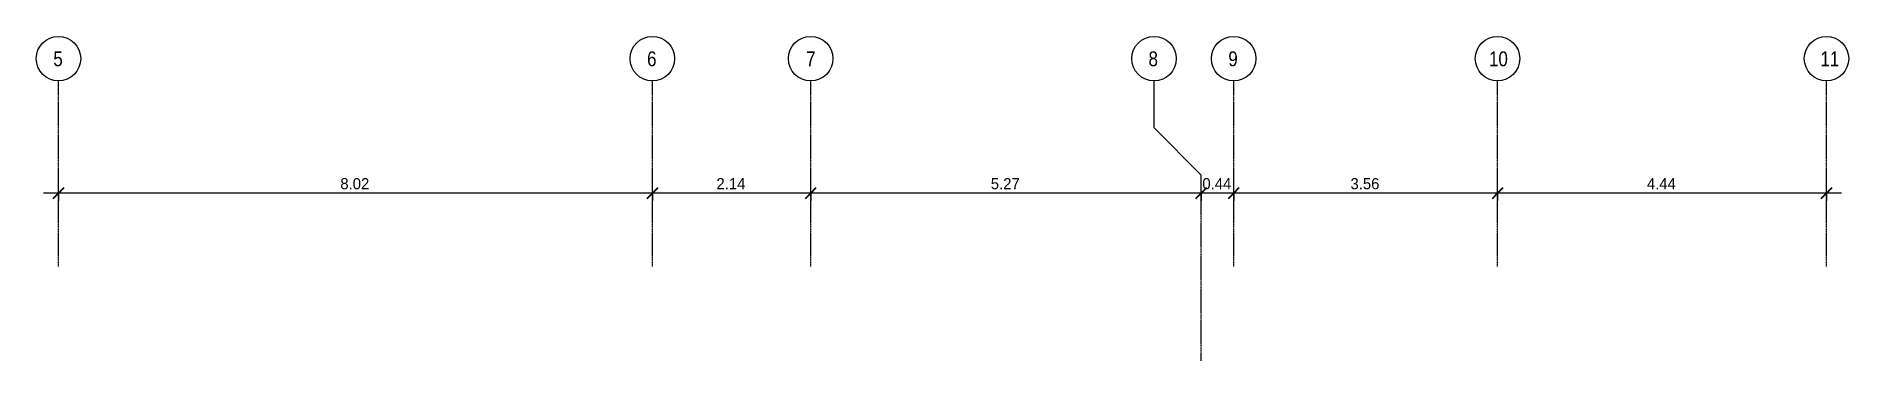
# Model space of a CAD drawing. Header units: centimetres. Extents: x 710 to 12582, y -437 to 1921.
# Drawn here: x 8443 to 10889, y 1484 to 1921 of the extents above; entities that cross this region are included whole.
import ezdxf

# ---------------------------------------------------------------- set-up
doc = ezdxf.new("R2010")
doc.units = ezdxf.units.CM
doc.linetypes.add('Grid Line', pattern=[2.2225, 1.27, -0.3175, 0.3175, -0.3175])
for name, color, linetype, lineweight in [('A-ANNO-DIMS', 7, 'Continuous', 9), ('A-ANNO-DIMS-100', 7, 'Continuous', 9), ('S-GRID', 7, 'Continuous', 9), ('S-GRID-IDEN', 7, 'Continuous', 9)]:
    doc.layers.add(name, color=color, linetype=linetype, lineweight=lineweight)
doc.styles.add('Century Gothic_1', font='GOTHIC.TTF', dxfattribs={"height": 15})
doc.styles.add('Saira Condensed', font='SairaCondensed-Regular.ttf', dxfattribs={"height": 20})
doc.dimstyles.new('FCA_N_Cotas_E100', dxfattribs={"dimscale": 30.48, "dimtxt": 15.662524, "dimasz": 0.492126, "dimexe": 0.656168, "dimexo": 0.656168, "dimgap": 0.032808, "dimtad": 1, "dimlfac": 0.01, "dimrnd": 0.01, "dimzin": 0, "dimdsep": 46, "dimtxsty": 'Century Gothic_1', "dimblk1": 'OBLIQUE', "dimblk2": 'OBLIQUE', "dimsah": 1, "dimcen": 0.09, "dimdle": 0.656168, "dimazin": 2, "dimtfac": 1, "dimtdec": 4, "dimtix": 1, "dimtmove": 0, "dimatfit": 3, "dimfxl": 1, "dimtvp": 1, "dimtolj": 1, "dimtzin": 0, "dimarcsym": 2})

msp = doc.modelspace()

# ---------------------------------------------------------------- texts
at = {"layer": 'S-GRID-IDEN', "color": 253, "true_color": 0xaaaaaa, "char_height": 20, "attachment_point": 1, "style": 'Saira Condensed'}
for s, insert, width in [('5', (8466.009, 1901.014), 16.03375), ('6', (9267.213, 1901.014), 16.83544), ('7', (9481.778, 1901.014), 14.43037), ('8', (9943.914, 1901.014), 17.63712), ('9', (10051.618, 1901.014), 16.83544), ('10', (10403.379, 1901.014), 27.25737), ('11', (10850.668, 1901.014), 19.2405)]:
    msp.add_mtext(s, dxfattribs=dict(at, insert=insert, width=width))

# ---------------------------------------------------------------- blocks, each defined once
blk = doc.blocks.new('Grid - 3mm-1939417-Sección 5')
at = {"layer": 'S-GRID-IDEN', "color": 253, "true_color": 0xaaaaaa}
blk.add_circle((-11357.4, 1891.3), 30, dxfattribs=at)
blk = doc.blocks.new('DIMBLOCK19-Sección 5')
at = {"layer": 'A-ANNO-DIMS-100'}
for p, q in [((10415, 1710.1), (10415, 1730.1)), ((10858.9, 1710.1), (10858.9, 1730.1)), ((10878.9, 1710.1), (10415, 1710.1)), ((10415, 1710.1), (10415, 1699.9)), ((10858.9, 1710.1), (10858.9, 1699.9))]:
    blk.add_line(p, q, dxfattribs=at)
at = {"layer": 'A-ANNO-DIMS-100', "lineweight": 35}
for p, q in [((10415, 1710.1), (10422.5, 1717.6)), ((10858.9, 1710.1), (10866.4, 1717.6)), ((10415, 1710.1), (10407.5, 1702.6)), ((10858.9, 1710.1), (10851.4, 1702.6))]:
    blk.add_line(p, q, dxfattribs=at)
at = {"layer": 'A-ANNO-DIMS-100', "color": 0, "insert": (10616.5, 1730.3), "char_height": 15, "width": 48.927, "attachment_point": 1, "line_spacing_factor": 0.984502, "style": 'Century Gothic_1'}
blk.add_mtext('4.44', dxfattribs=at)
blk = doc.blocks.new('_Oblique')
at = {"color": 0, "linetype": 'ByBlock', "lineweight": -2}
blk.add_line((-0.5, -0.5), (0.5, 0.5), dxfattribs=at)
blk = doc.blocks.new('DIMBLOCK20-Sección 5')
at = {"layer": 'A-ANNO-DIMS-100'}
for p, q in [((10058.9, 1710.1), (10058.9, 1730.1)), ((10415, 1710.1), (10415, 1730.1)), ((10415, 1710.1), (10058.9, 1710.1)), ((10058.9, 1710.1), (10058.9, 1699.9)), ((10415, 1710.1), (10415, 1699.9))]:
    blk.add_line(p, q, dxfattribs=at)
at = {"layer": 'A-ANNO-DIMS-100', "lineweight": 35}
for p, q in [((10058.9, 1710.1), (10066.4, 1717.6)), ((10415, 1710.1), (10422.5, 1717.6)), ((10058.9, 1710.1), (10051.4, 1702.6)), ((10415, 1710.1), (10407.5, 1702.6))]:
    blk.add_line(p, q, dxfattribs=at)
at = {"layer": 'A-ANNO-DIMS-100', "color": 0, "insert": (10216.5, 1730.3), "char_height": 15, "width": 48.927, "attachment_point": 1, "line_spacing_factor": 0.984502, "style": 'Century Gothic_1'}
blk.add_mtext('3.56', dxfattribs=at)
blk = doc.blocks.new('DIMBLOCK21-Sección 5')
at = {"layer": 'A-ANNO-DIMS-100'}
for p, q in [((10015, 1710.1), (10015, 1730.1)), ((10058.9, 1710.1), (10058.9, 1730.1)), ((10058.9, 1710.1), (10015, 1710.1)), ((10015, 1710.1), (10015, 1699.9)), ((10058.9, 1710.1), (10058.9, 1699.9))]:
    blk.add_line(p, q, dxfattribs=at)
at = {"layer": 'A-ANNO-DIMS-100', "lineweight": 35}
for p, q in [((10015, 1710.1), (10022.5, 1717.6)), ((10058.9, 1710.1), (10066.4, 1717.6)), ((10015, 1710.1), (10007.5, 1702.6)), ((10058.9, 1710.1), (10051.4, 1702.6))]:
    blk.add_line(p, q, dxfattribs=at)
at = {"layer": 'A-ANNO-DIMS-100', "color": 0, "insert": (10016.6, 1730.3), "char_height": 15, "width": 48.927, "attachment_point": 1, "line_spacing_factor": 0.984502, "style": 'Century Gothic_1'}
blk.add_mtext('0.44', dxfattribs=at)
blk = doc.blocks.new('DIMBLOCK22-Sección 5')
at = {"layer": 'A-ANNO-DIMS-100'}
for p, q in [((9488.1, 1710.1), (9488.1, 1730.1)), ((10015, 1710.1), (10015, 1730.1)), ((10015, 1710.1), (9488.1, 1710.1)), ((9488.1, 1710.1), (9488.1, 1699.9)), ((10015, 1710.1), (10015, 1699.9))]:
    blk.add_line(p, q, dxfattribs=at)
at = {"layer": 'A-ANNO-DIMS-100', "lineweight": 35}
for p, q in [((9488.1, 1710.1), (9495.6, 1717.6)), ((10015, 1710.1), (10022.5, 1717.6)), ((9488.1, 1710.1), (9480.6, 1702.6)), ((10015, 1710.1), (10007.5, 1702.6))]:
    blk.add_line(p, q, dxfattribs=at)
at = {"layer": 'A-ANNO-DIMS-100', "color": 0, "insert": (9731.1, 1730.3), "char_height": 15, "width": 48.927, "attachment_point": 1, "line_spacing_factor": 0.984502, "style": 'Century Gothic_1'}
blk.add_mtext('5.27', dxfattribs=at)
blk = doc.blocks.new('DIMBLOCK23-Sección 5')
at = {"layer": 'A-ANNO-DIMS-100'}
for p, q in [((9274.5, 1710.1), (9274.5, 1730.1)), ((9488.1, 1710.1), (9488.1, 1730.1)), ((9488.1, 1710.1), (9274.5, 1710.1)), ((9274.5, 1710.1), (9274.5, 1699.9)), ((9488.1, 1710.1), (9488.1, 1699.9))]:
    blk.add_line(p, q, dxfattribs=at)
at = {"layer": 'A-ANNO-DIMS-100', "lineweight": 35}
for p, q in [((9274.5, 1710.1), (9282, 1717.6)), ((9488.1, 1710.1), (9495.6, 1717.6)), ((9274.5, 1710.1), (9267, 1702.6)), ((9488.1, 1710.1), (9480.6, 1702.6))]:
    blk.add_line(p, q, dxfattribs=at)
at = {"layer": 'A-ANNO-DIMS-100', "color": 0, "insert": (9360.9, 1730.3), "char_height": 15, "width": 48.927, "attachment_point": 1, "line_spacing_factor": 0.984502, "style": 'Century Gothic_1'}
blk.add_mtext('2.14', dxfattribs=at)
blk = doc.blocks.new('DIMBLOCK24-Sección 5')
at = {"layer": 'A-ANNO-DIMS-100'}
for p, q in [((8472.9, 1710.1), (8472.9, 1730.1)), ((9274.5, 1710.1), (9274.5, 1730.1)), ((9274.5, 1710.1), (8452.9, 1710.1)), ((8472.9, 1710.1), (8472.9, 1699.9)), ((9274.5, 1710.1), (9274.5, 1699.9))]:
    blk.add_line(p, q, dxfattribs=at)
at = {"layer": 'A-ANNO-DIMS-100', "lineweight": 35}
for p, q in [((8472.9, 1710.1), (8480.4, 1717.6)), ((9274.5, 1710.1), (9282, 1717.6)), ((8472.9, 1710.1), (8465.4, 1702.6)), ((9274.5, 1710.1), (9267, 1702.6))]:
    blk.add_line(p, q, dxfattribs=at)
at = {"layer": 'A-ANNO-DIMS-100', "color": 0, "insert": (8853.3, 1730.3), "char_height": 15, "width": 48.927, "attachment_point": 1, "line_spacing_factor": 0.984502, "style": 'Century Gothic_1'}
blk.add_mtext('8.02', dxfattribs=at)

# ---------------------------------------------------------------- dimensions: what is measured, and where the dimension line sits
at = {"layer": 'A-ANNO-DIMS'}
for base, p1, p2, override, picture, middle in [((8472.933, 1710.111), (9274.487, 1679.88), (8472.933, 1679.88), {"dimpost": '<>', "dimfxl": 801.554435}, 'DIMBLOCK24-Sección 5', (8873.71, 1718.988)), ((9274.487, 1710.111), (9488.052, 1679.88), (9274.487, 1679.88), {"dimpost": '<>', "dimfxl": 213.564613}, 'DIMBLOCK23-Sección 5', (9381.269, 1718.942)), ((9488.052, 1710.111), (10014.988, 1679.88), (9488.052, 1679.88), {"dimpost": '<>', "dimfxl": 526.93624}, 'DIMBLOCK22-Sección 5', (9751.52, 1718.988)), ((10014.988, 1710.111), (10058.892, 1679.88), (10014.988, 1679.88), {"dimpost": '<>', "dimfxl": 43.9037}, 'DIMBLOCK21-Sección 5', (10036.94, 1718.988)), ((10058.892, 1710.111), (10414.952, 1679.88), (10058.892, 1679.88), {"dimpost": '<>', "dimfxl": 356.060665}, 'DIMBLOCK20-Sección 5', (10236.922, 1718.988)), ((10414.952, 1710.111), (10858.892, 1679.88), (10414.952, 1679.88), {"dimpost": '<>', "dimfxl": 443.939335}, 'DIMBLOCK19-Sección 5', (10636.922, 1718.942))]:
    dim = msp.add_linear_dim(base=base, p1=p1, p2=p2, dimstyle='FCA_N_Cotas_E100', override=override, dxfattribs=at)
    dim.commit()
    dim.dimension.update_dxf_attribs({"geometry": picture, "text_midpoint": middle})

# ---------------------------------------------------------------- linework, layer by layer
at = {"layer": 'S-GRID', "color": 253, "linetype": 'Grid Line', "true_color": 0xaaaaaa}
for p, q in [((8472.933, 1611.334), (8472.933, 1861.334)), ((9274.487, 1611.334), (9274.487, 1861.334)), ((9488.052, 1611.334), (9488.052, 1861.334)), ((10058.892, 1611.334), (10058.892, 1861.334)), ((10414.952, 1611.334), (10414.952, 1861.334)), ((10858.892, 1611.334), (10858.892, 1861.334)), ((10014.988, 1484.334), (10014.988, 1734.334))]:
    msp.add_line(p, q, dxfattribs=at)
at = {"layer": 'S-GRID', "color": 253, "true_color": 0xaaaaaa}
for p, q in [((9951.488, 1797.834), (9951.488, 1861.334)), ((10014.988, 1734.334), (9951.488, 1797.834))]:
    msp.add_line(p, q, dxfattribs=at)

# ---------------------------------------------------------------- block references
at = {"layer": 'S-GRID-IDEN', "color": 253, "true_color": 0xaaaaaa}
for p in [(19830.287, 0), (20631.841, 0), (20845.406, 0), (21308.842, 0), (21416.246, 0), (21772.306, 0), (22216.246, 0)]:
    msp.add_blockref('Grid - 3mm-1939417-Sección 5', p, dxfattribs=at)

msp.set_redraw_order([(e.dxf.handle, doc.entitydb.next_handle()) for e in msp.query("TEXT MTEXT ATTDEF DIMENSION ARC_DIMENSION")])  # texts and dimensions are drawn at this point

doc.saveas('drawing.dxf')
